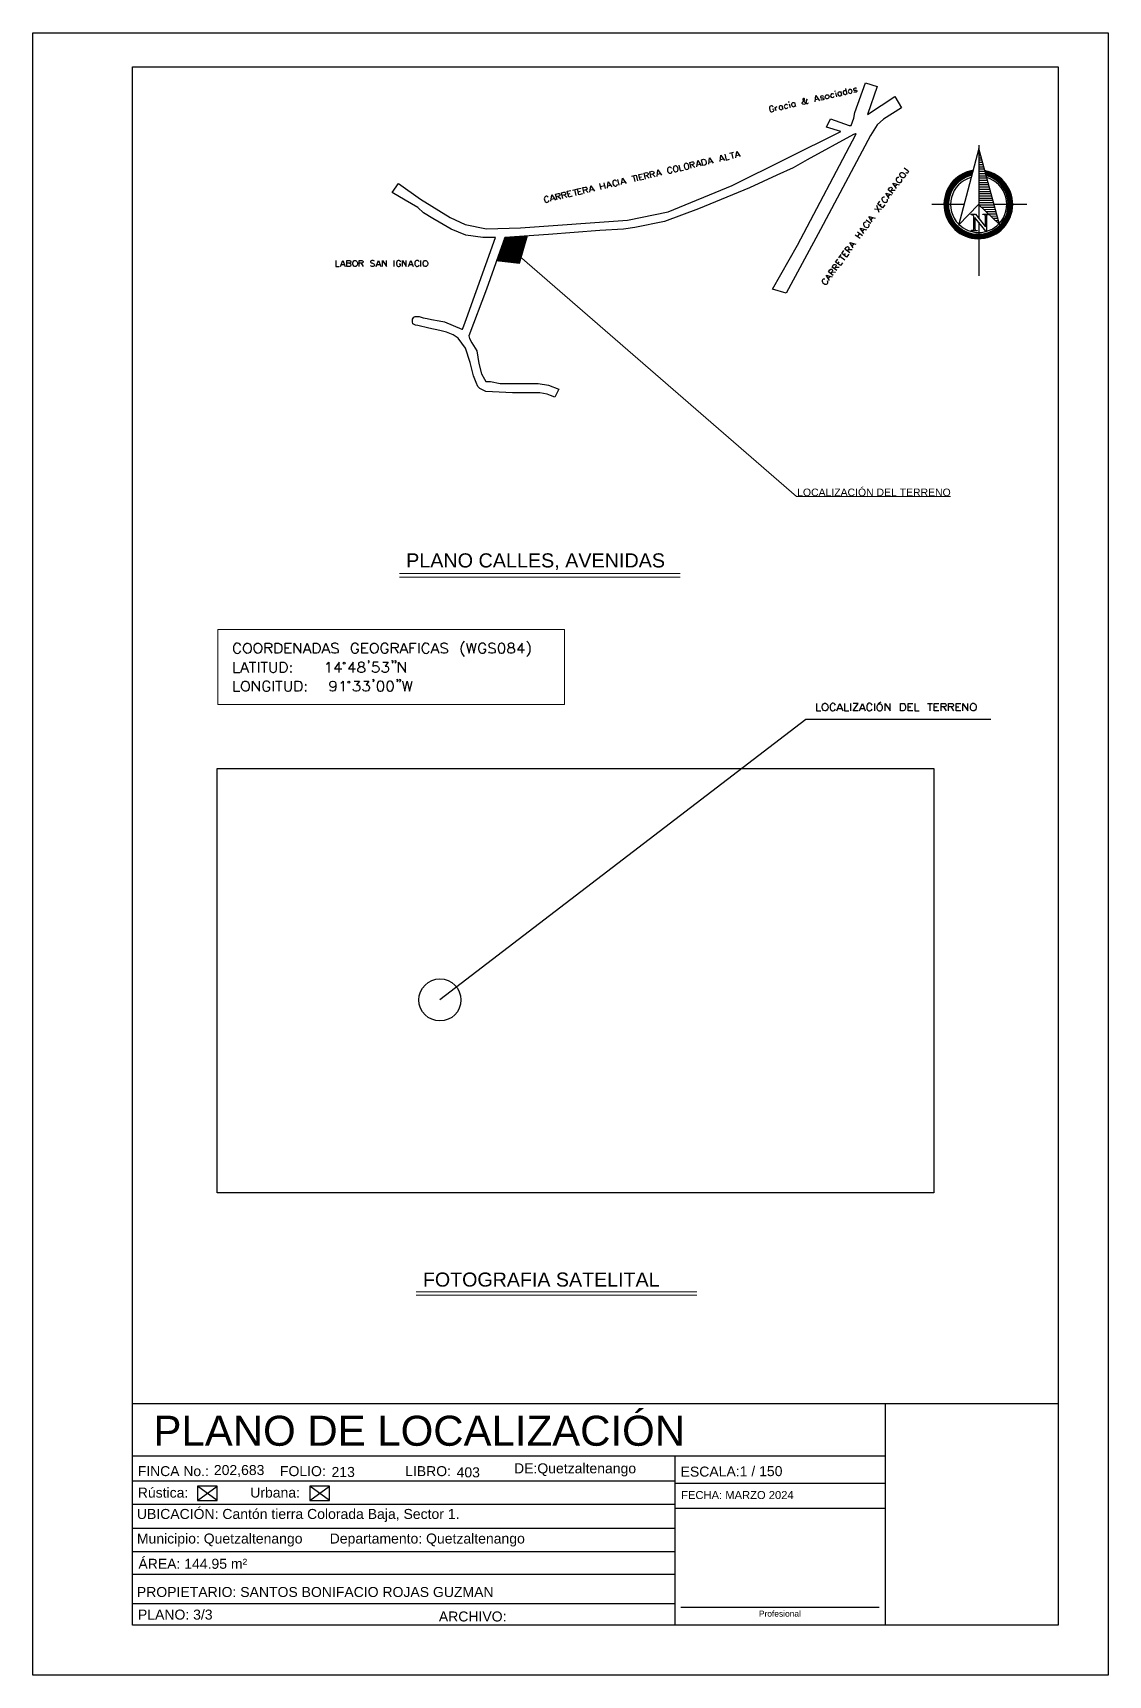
# Model space of a CAD drawing. Header units: millimetres. Extents: x 2400 to 2544, y 1836 to 2056.
import ezdxf

# ---------------------------------------------------------------- set-up
doc = ezdxf.new("R2010")
doc.units = ezdxf.units.MM
for name, color, linetype in [('PDF_0', 7, 'Continuous'), ('PDF_10 Formato', 7, 'Continuous'), ('PDF_12 Titulo', 7, 'Continuous'), ('PDF_FORMATO', 7, 'Continuous'), ('PDF_puntostxt', 7, 'Continuous'), ('PDF_Text', 7, 'Continuous')]:
    doc.layers.add(name, color=color, linetype=linetype)
doc.styles.add('PDF Arial-BoldMT', font='arial.ttf')
doc.styles.add('PDF ArialMT', font='arial.ttf')
doc.styles.add('PDF ErasITC-Demi', font='arial.ttf')

msp = doc.modelspace()

# ---------------------------------------------------------------- texts
at = {"layer": 'PDF_Text', "attachment_point": 4}
for s, insert, char_height, style in [('LOCALIZACIÓN DEL TERRENO', (2501.91, 1994.91), 1, 'PDF ArialMT'), ('PLANO CALLES, AVENIDAS', (2449.53, 1985.62), 1.893, 'PDF ErasITC-Demi'), ('FOTOGRAFIA SATELITAL', (2451.78, 1889.45), 1.882, 'PDF ErasITC-Demi'), ('PLANO DE LOCALIZACIÓN', (2415.69, 1869.18), 4.0234, 'PDF ArialMT'), ('FINCA No.:', (2413.59, 1863.79), 1.333, 'PDF Arial-BoldMT'), ('202,683', (2423.78, 1863.82), 1.341, 'PDF Arial-BoldMT'), ('FOLIO:', (2432.63, 1863.79), 1.341, 'PDF Arial-BoldMT'), ('213', (2439.54, 1863.68), 1.341, 'PDF Arial-BoldMT'), ('LIBRO:', (2449.4, 1863.79), 1.341, 'PDF Arial-BoldMT'), ('403', (2456.29, 1863.63), 1.341, 'PDF Arial-BoldMT'), ('DE:Quetzaltenango', (2463.99, 1863.97), 1.3411, 'PDF Arial-BoldMT'), ('Rústica:', (2413.59, 1860.91), 1.341, 'PDF Arial-BoldMT'), ('Urbana:', (2428.65, 1860.92), 1.341, 'PDF Arial-BoldMT'), ('UBICACIÓN: Cantón tierra Colorada Baja, Sector 1.', (2413.47, 1857.86), 1.3411, 'PDF Arial-BoldMT'), ('FECHA: MARZO 2024', (2486.37, 1860.59), 1.0729, 'PDF Arial-BoldMT'), ('Municipio: Quetzaltenango       Departamento: Quetzaltenango', (2413.47, 1854.57), 1.3411, 'PDF Arial-BoldMT'), ('ÁREA: 144.95 m²', (2413.67, 1851.38), 1.3411, 'PDF Arial-BoldMT'), ('PROPIETARIO: SANTOS BONIFACIO ROJAS GUZMAN', (2413.47, 1847.6), 1.3411, 'PDF Arial-BoldMT'), ('PLANO: 3/3', (2413.61, 1844.57), 1.341, 'PDF ArialMT'), ('ARCHIVO:', (2453.92, 1844.32), 1.341, 'PDF ArialMT'), ('Profesional', (2496.79, 1844.7), 0.8047, 'PDF ArialMT')]:
    msp.add_mtext(s, dxfattribs=dict(at, insert=insert, char_height=char_height, style=style))
at = {"layer": 'PDF_Text', "insert": (2486.3, 1863.71), "char_height": 1.3411, "attachment_point": 4, "rotation": 0.3728, "style": 'PDF Arial-BoldMT'}
msp.add_mtext('ESCALA:1 / 150', dxfattribs=at)

# ---------------------------------------------------------------- linework, layer by layer
at = {"layer": 'PDF_0', "lineweight": 25}
for points in [[(2460.82, 2009.74), (2462.13, 2009.49), (2463.73, 2009.49), (2465.05, 2009.49), (2467.22, 2009.49), (2468.6, 2009.26), (2470.01, 2008.75), (2469.45, 2007.67), (2468.86, 2007.89), (2468.41, 2008.05), (2467.46, 2008.25), (2466.28, 2008.25), (2463.78, 2008.25), (2460.23, 2008.42), (2459.42, 2008.84), (2459.14, 2009.11), (2458.9, 2009.64), (2458.58, 2010.52), (2458.13, 2012.29), (2457.49, 2014.21), (2456.51, 2015.57), (2455.83, 2016.01), (2454.96, 2016.35), (2454.05, 2016.59), (2452.58, 2016.92), (2451.1, 2017.26), (2450.79, 2017.33), (2450.44, 2017.5), (2450.38, 2017.75), (2450.38, 2018.1), (2450.56, 2018.36), (2450.73, 2018.46), (2451.3, 2018.46), (2451.82, 2018.28), (2452.33, 2018.21), (2452.93, 2018.06), (2453.97, 2017.89), (2454.67, 2017.77), (2457.01, 2016.79), (2457.1, 2016.79), (2457.25, 2017.21), (2457.62, 2018.21), (2461.49, 2029.06), (2459.83, 2029.06), (2457.51, 2029.36), (2455.55, 2030.16), (2453.94, 2031.11), (2453.1, 2031.61), (2451.88, 2032.34), (2451.11, 2033.09), (2449.42, 2034.07), (2447.66, 2035.08), (2448.52, 2036.3), (2451.44, 2034.17), (2455.43, 2031.73), (2457.42, 2030.78), (2460.29, 2030.21), (2464.84, 2030.36), (2479.17, 2031.38), (2484.65, 2032.49), (2493.21, 2036.02), (2507.75, 2043.25), (2505.83, 2043.82), (2506.38, 2044.93), (2508.88, 2044.06), (2509.13, 2044.06), (2509.49, 2045.04), (2509.65, 2045.79), (2511.05, 2049.79), (2512.64, 2049.3), (2511.35, 2045.51), (2515.01, 2047.94), (2515.89, 2046.44), (2513.46, 2044.89), (2512.64, 2044.13), (2511.73, 2042.71), (2505.02, 2030.11), (2500.44, 2021.58), (2498.62, 2022.12), (2501.94, 2028.04), (2509.79, 2042.86), (2509.83, 2042.95), (2509.71, 2042.95), (2509.46, 2042.85), (2503.25, 2039.45), (2501.38, 2038.38), (2499.19, 2037.39), (2495.52, 2035.72), (2488.68, 2032.9), (2484.15, 2031.18), (2480.18, 2030.38), (2478.63, 2030.18), (2475.46, 2030.01), (2468.59, 2029.46), (2462.75, 2029.04), (2460.28, 2022.14), (2457.92, 2015.9), (2458, 2015.51), (2458.33, 2014.93), (2459, 2013.88), (2459.26, 2012.16), (2459.62, 2010.8), (2460.02, 2010.08), (2460.2, 2009.74)], [(2424.24, 1901.08), (2424.24, 1957.94), (2520.24, 1957.94), (2520.24, 1901.08)], [(2421.59, 1859.85), (2424.21, 1859.85), (2424.21, 1861.78), (2421.59, 1861.78)], [(2436.64, 1859.85), (2439.25, 1859.85), (2439.25, 1861.78), (2436.64, 1861.78)]]:
    msp.add_lwpolyline(points, close=True, dxfattribs=at)
for points in [[(2529.02, 2030.78), (2526.24, 2040.96), (2523.54, 2030.64)], [(2526.24, 2041.41), (2526.24, 2031.6)], [(2526.26, 2040.89), (2526.24, 2040.89)], [(2526.34, 2040.59), (2526.24, 2040.59)], [(2526.42, 2040.29), (2526.24, 2040.29)], [(2526.51, 2039.99), (2526.24, 2039.99)], [(2526.59, 2039.69), (2526.24, 2039.69)], [(2526.67, 2039.39), (2526.24, 2039.39)], [(2524.81, 2037.24), (2523.55, 2037.24)], [(2525.05, 2037.33), (2523.67, 2037.33)], [(2525.25, 2037.41), (2523.8, 2037.41)], [(2525.28, 2037.48), (2523.93, 2037.48)], [(2525.3, 2037.56), (2524.08, 2037.56)], [(2525.32, 2037.64), (2524.25, 2037.64)], [(2525.34, 2037.72), (2524.43, 2037.72)], [(2525.36, 2037.8), (2524.64, 2037.8)], [(2525.38, 2037.88), (2524.88, 2037.88)], [(2525.4, 2037.96), (2525.19, 2037.96)], [(2526.75, 2039.09), (2526.24, 2039.09)], [(2526.84, 2038.79), (2526.24, 2038.79)], [(2526.92, 2038.49), (2526.24, 2038.49)], [(2527, 2038.19), (2526.24, 2038.19)], [(2527.08, 2037.89), (2526.24, 2037.89)], [(2527.16, 2037.59), (2526.24, 2037.59)], [(2527.25, 2037.29), (2526.24, 2037.29)], [(2527.17, 2037.96), (2527.06, 2037.96)], [(2527.48, 2037.88), (2527.09, 2037.88)], [(2527.72, 2037.8), (2527.11, 2037.8)], [(2527.93, 2037.72), (2527.13, 2037.72)], [(2528.11, 2037.64), (2527.15, 2037.64)], [(2528.28, 2037.56), (2527.17, 2037.56)], [(2528.43, 2037.48), (2527.19, 2037.48)], [(2528.56, 2037.41), (2527.21, 2037.41)], [(2528.69, 2037.33), (2527.31, 2037.33)], [(2528.81, 2037.24), (2527.56, 2037.24)], [(2522.48, 2035.01), (2521.85, 2035.01)], [(2522.51, 2035.09), (2521.88, 2035.09)], [(2522.54, 2035.17), (2521.91, 2035.17)], [(2522.58, 2035.25), (2521.94, 2035.25)], [(2522.62, 2035.33), (2521.98, 2035.33)], [(2522.67, 2035.41), (2522.01, 2035.41)], [(2522.71, 2035.49), (2522.05, 2035.49)], [(2522.76, 2035.57), (2522.09, 2035.57)], [(2522.81, 2035.65), (2522.13, 2035.65)], [(2522.86, 2035.73), (2522.17, 2035.73)], [(2522.92, 2035.81), (2522.22, 2035.81)], [(2522.98, 2035.89), (2522.27, 2035.89)], [(2523.04, 2035.97), (2522.32, 2035.97)], [(2523.1, 2036.05), (2522.37, 2036.05)], [(2523.17, 2036.13), (2522.43, 2036.13)], [(2523.24, 2036.21), (2522.49, 2036.21)], [(2523.32, 2036.29), (2522.55, 2036.29)], [(2523.4, 2036.37), (2522.61, 2036.37)], [(2523.48, 2036.45), (2522.67, 2036.45)], [(2523.58, 2036.53), (2522.75, 2036.53)], [(2523.67, 2036.61), (2522.82, 2036.61)], [(2523.78, 2036.69), (2522.9, 2036.69)], [(2523.89, 2036.77), (2522.98, 2036.77)], [(2524.01, 2036.85), (2523.06, 2036.85)], [(2524.13, 2036.93), (2523.15, 2036.93)], [(2524.28, 2037.01), (2523.24, 2037.01)], [(2524.43, 2037.08), (2523.34, 2037.08)], [(2524.61, 2037.16), (2523.44, 2037.16)], [(2527.33, 2036.99), (2526.24, 2036.99)], [(2527.41, 2036.69), (2526.24, 2036.69)], [(2527.49, 2036.39), (2526.24, 2036.39)], [(2527.57, 2036.09), (2526.24, 2036.09)], [(2527.65, 2035.79), (2526.24, 2035.79)], [(2527.74, 2035.49), (2526.24, 2035.49)], [(2527.82, 2035.19), (2526.24, 2035.19)], [(2528.92, 2037.16), (2527.76, 2037.16)], [(2529.03, 2037.08), (2527.93, 2037.08)], [(2529.12, 2037.01), (2528.09, 2037.01)], [(2529.22, 2036.93), (2528.23, 2036.93)], [(2529.31, 2036.85), (2528.36, 2036.85)], [(2529.39, 2036.77), (2528.47, 2036.77)], [(2529.47, 2036.69), (2528.58, 2036.69)], [(2529.54, 2036.61), (2528.69, 2036.61)], [(2529.62, 2036.53), (2528.79, 2036.53)], [(2529.69, 2036.45), (2528.88, 2036.45)], [(2529.75, 2036.37), (2528.96, 2036.37)], [(2529.81, 2036.29), (2529.04, 2036.29)], [(2529.88, 2036.21), (2529.12, 2036.21)], [(2529.93, 2036.13), (2529.19, 2036.13)], [(2529.99, 2036.05), (2529.26, 2036.05)], [(2530.04, 2035.97), (2529.33, 2035.97)], [(2530.09, 2035.89), (2529.39, 2035.89)], [(2530.14, 2035.81), (2529.44, 2035.81)], [(2530.19, 2035.73), (2529.5, 2035.73)], [(2530.23, 2035.65), (2529.56, 2035.65)], [(2530.27, 2035.57), (2529.6, 2035.57)], [(2530.31, 2035.49), (2529.65, 2035.49)], [(2530.35, 2035.41), (2529.69, 2035.41)], [(2530.39, 2035.33), (2529.74, 2035.33)], [(2530.42, 2035.25), (2529.78, 2035.25)], [(2530.45, 2035.17), (2529.82, 2035.17)], [(2530.48, 2035.09), (2529.86, 2035.09)], [(2530.51, 2035.01), (2529.89, 2035.01)], [(2524.23, 2033.46), (2519.93, 2033.46)], [(2522.17, 2033.74), (2521.59, 2033.74)], [(2522.17, 2033.66), (2521.59, 2033.66)], [(2522.17, 2033.58), (2521.59, 2033.58)], [(2522.17, 2033.5), (2521.59, 2033.5)], [(2522.17, 2033.42), (2521.59, 2033.42)], [(2522.17, 2033.34), (2521.59, 2033.34)], [(2522.17, 2033.26), (2521.59, 2033.26)], [(2522.18, 2033.18), (2521.59, 2033.18)], [(2522.19, 2033.9), (2521.6, 2033.9)], [(2522.18, 2033.82), (2521.6, 2033.82)], [(2522.18, 2033.1), (2521.6, 2033.1)], [(2522.2, 2033.98), (2521.61, 2033.98)], [(2522.19, 2033.02), (2521.61, 2033.02)], [(2522.21, 2034.06), (2521.62, 2034.06)], [(2522.2, 2032.94), (2521.62, 2032.94)], [(2522.21, 2032.86), (2521.62, 2032.86)], [(2522.22, 2034.14), (2521.63, 2034.14)], [(2522.23, 2032.78), (2521.64, 2032.78)], [(2522.23, 2034.22), (2521.65, 2034.22)], [(2522.25, 2034.3), (2521.66, 2034.3)], [(2522.27, 2034.38), (2521.67, 2034.38)], [(2522.29, 2034.46), (2521.69, 2034.46)], [(2522.31, 2034.54), (2521.71, 2034.54)], [(2522.33, 2034.61), (2521.73, 2034.61)], [(2522.36, 2034.69), (2521.75, 2034.69)], [(2522.38, 2034.77), (2521.77, 2034.77)], [(2522.41, 2034.86), (2521.8, 2034.86)], [(2522.44, 2034.94), (2521.82, 2034.94)], [(2523.52, 2030.7), (2526.21, 2033.47), (2529.02, 2030.78)], [(2527.9, 2034.88), (2526.24, 2034.89)], [(2527.98, 2034.58), (2526.24, 2034.59)], [(2528.06, 2034.28), (2526.24, 2034.29)], [(2528.15, 2033.99), (2526.24, 2033.99)], [(2528.23, 2033.69), (2526.24, 2033.69)], [(2528.31, 2033.39), (2526.3, 2033.39)], [(2528.39, 2033.08), (2526.61, 2033.09)], [(2528.47, 2032.78), (2526.92, 2032.79)], [(2532.66, 2033.46), (2528.29, 2033.46)], [(2530.54, 2034.94), (2529.92, 2034.94)], [(2530.57, 2034.86), (2529.95, 2034.86)], [(2530.59, 2034.77), (2529.98, 2034.77)], [(2530.61, 2034.69), (2530, 2034.69)], [(2530.64, 2034.61), (2530.03, 2034.61)], [(2530.65, 2034.54), (2530.05, 2034.54)], [(2530.67, 2034.46), (2530.07, 2034.46)], [(2530.69, 2034.38), (2530.09, 2034.38)], [(2530.7, 2034.3), (2530.11, 2034.3)], [(2530.72, 2034.22), (2530.13, 2034.22)], [(2530.73, 2034.14), (2530.14, 2034.14)], [(2530.72, 2032.78), (2530.14, 2032.78)], [(2530.74, 2034.06), (2530.15, 2034.06)], [(2530.74, 2032.86), (2530.15, 2032.86)], [(2530.75, 2032.94), (2530.16, 2032.94)], [(2530.75, 2033.98), (2530.17, 2033.98)], [(2530.76, 2033.9), (2530.17, 2033.9)], [(2530.76, 2033.02), (2530.17, 2033.02)], [(2530.77, 2033.82), (2530.18, 2033.82)], [(2530.76, 2033.1), (2530.18, 2033.1)], [(2530.77, 2033.74), (2530.19, 2033.74)], [(2530.78, 2033.66), (2530.19, 2033.66)], [(2530.78, 2033.58), (2530.19, 2033.58)], [(2530.78, 2033.5), (2530.19, 2033.5)], [(2530.78, 2033.42), (2530.19, 2033.42)], [(2530.78, 2033.34), (2530.19, 2033.34)], [(2530.78, 2033.26), (2530.19, 2033.26)], [(2530.77, 2033.18), (2530.19, 2033.18)], [(2522.24, 2032.7), (2521.65, 2032.7)], [(2522.26, 2032.62), (2521.66, 2032.62)], [(2522.28, 2032.54), (2521.68, 2032.54)], [(2522.29, 2032.47), (2521.7, 2032.47)], [(2522.32, 2032.39), (2521.71, 2032.39)], [(2522.34, 2032.3), (2521.73, 2032.3)], [(2522.37, 2032.22), (2521.76, 2032.22)], [(2522.39, 2032.14), (2521.78, 2032.14)], [(2522.42, 2032.07), (2521.81, 2032.07)], [(2522.45, 2031.99), (2521.83, 2031.99)], [(2522.48, 2031.91), (2521.86, 2031.91)], [(2522.52, 2031.83), (2521.89, 2031.83)], [(2522.56, 2031.75), (2521.92, 2031.75)], [(2522.59, 2031.67), (2521.95, 2031.67)], [(2522.64, 2031.59), (2521.99, 2031.59)], [(2522.68, 2031.51), (2522.03, 2031.51)], [(2522.73, 2031.43), (2522.06, 2031.43)], [(2522.78, 2031.35), (2522.1, 2031.35)], [(2522.83, 2031.27), (2522.15, 2031.27)], [(2522.88, 2031.19), (2522.19, 2031.19)], [(2522.94, 2031.11), (2522.24, 2031.11)], [(2523, 2031.03), (2522.28, 2031.03)], [(2523.06, 2030.95), (2522.34, 2030.95)], [(2523.12, 2030.87), (2522.39, 2030.87)], [(2523.2, 2030.79), (2522.45, 2030.79)], [(2523.27, 2030.71), (2522.51, 2030.71)], [(2523.34, 2030.63), (2522.57, 2030.63)], [(2525.21, 2032.16), (2525.79, 2032.16), (2527.14, 2030.46), (2527.15, 2031.97), (2526.97, 2032.12), (2526.79, 2032.12), (2526.79, 2032.17), (2527.56, 2032.17), (2527.56, 2032.11), (2527.4, 2032.09), (2527.27, 2032.04), (2527.27, 2031.95), (2527.27, 2029.92), (2527.2, 2029.92), (2525.72, 2031.72), (2525.72, 2030.2), (2525.79, 2030.03), (2525.89, 2030.01), (2526.03, 2030.01), (2526.03, 2029.95), (2525.27, 2029.95), (2525.27, 2030.02), (2525.45, 2030.02), (2525.53, 2030.08), (2525.58, 2030.14), (2525.58, 2030.23), (2525.59, 2031.89), (2525.4, 2032.08), (2525.28, 2032.08), (2525.21, 2032.08), (2525.21, 2032.16)], [(2526.22, 2032.51), (2526.2, 2032.51)], [(2526.24, 2031.09), (2526.24, 2023.92)], [(2528.56, 2032.48), (2527.24, 2032.49)], [(2528.64, 2032.18), (2527.55, 2032.19)], [(2528.72, 2031.88), (2527.86, 2031.89)], [(2528.8, 2031.58), (2528.18, 2031.58)], [(2528.89, 2031.28), (2528.49, 2031.28)], [(2528.97, 2030.98), (2528.81, 2030.98)], [(2529.8, 2030.63), (2529.02, 2030.63)], [(2529.86, 2030.71), (2529.09, 2030.71)], [(2529.92, 2030.79), (2529.17, 2030.79)], [(2529.97, 2030.87), (2529.24, 2030.87)], [(2530.03, 2030.95), (2529.31, 2030.95)], [(2530.08, 2031.03), (2529.37, 2031.03)], [(2530.12, 2031.11), (2529.43, 2031.11)], [(2530.17, 2031.19), (2529.48, 2031.19)], [(2530.22, 2031.27), (2529.54, 2031.27)], [(2530.26, 2031.35), (2529.59, 2031.35)], [(2530.3, 2031.43), (2529.64, 2031.43)], [(2530.34, 2031.51), (2529.68, 2031.51)], [(2530.37, 2031.59), (2529.72, 2031.59)], [(2530.41, 2031.67), (2529.77, 2031.67)], [(2530.44, 2031.75), (2529.81, 2031.75)], [(2530.47, 2031.83), (2529.84, 2031.83)], [(2530.5, 2031.91), (2529.88, 2031.91)], [(2530.53, 2031.99), (2529.91, 2031.99)], [(2530.56, 2032.07), (2529.94, 2032.07)], [(2530.58, 2032.14), (2529.97, 2032.14)], [(2530.61, 2032.22), (2530, 2032.22)], [(2530.63, 2032.3), (2530.02, 2032.3)], [(2530.65, 2032.39), (2530.05, 2032.39)], [(2530.67, 2032.47), (2530.07, 2032.47)], [(2530.68, 2032.54), (2530.09, 2032.54)], [(2530.7, 2032.62), (2530.11, 2032.62)], [(2530.71, 2032.7), (2530.12, 2032.7)], [(2465.73, 2029.26), (2464.66, 2025.59), (2461.64, 2025.93)], [(2461.65, 2025.95), (2464.9, 2029.2)], [(2461.67, 2025.92), (2464.94, 2029.2)], [(2461.7, 2026.09), (2464.8, 2029.19)], [(2461.72, 2026.16), (2464.75, 2029.19)], [(2461.75, 2025.92), (2465.04, 2029.21)], [(2461.77, 2026.3), (2464.65, 2029.18)], [(2461.79, 2025.91), (2465.09, 2029.21)], [(2461.8, 2026.37), (2464.6, 2029.18)], [(2461.85, 2026.51), (2464.51, 2029.17)], [(2461.87, 2025.9), (2465.18, 2029.22)], [(2461.87, 2026.58), (2464.46, 2029.17)], [(2461.91, 2025.9), (2465.23, 2029.22)], [(2461.92, 2026.72), (2464.36, 2029.16)], [(2461.95, 2026.79), (2464.31, 2029.16)], [(2461.99, 2025.89), (2465.33, 2029.23)], [(2462, 2026.93), (2464.22, 2029.15)], [(2462.02, 2027), (2464.17, 2029.14)], [(2462.03, 2025.89), (2465.38, 2029.23)], [(2462.07, 2027.14), (2464.07, 2029.14)], [(2462.1, 2027.21), (2464.02, 2029.14)], [(2462.11, 2025.88), (2465.48, 2029.24)], [(2462.15, 2025.87), (2465.52, 2029.24)], [(2462.15, 2027.35), (2463.92, 2029.13)], [(2462.17, 2027.42), (2463.88, 2029.12)], [(2462.22, 2027.56), (2463.78, 2029.12)], [(2462.23, 2025.87), (2465.62, 2029.25)], [(2462.25, 2027.63), (2463.73, 2029.11)], [(2462.27, 2025.86), (2465.67, 2029.25)], [(2462.3, 2027.77), (2463.64, 2029.11)], [(2462.32, 2027.84), (2463.59, 2029.11)], [(2462.35, 2025.85), (2465.72, 2029.22)], [(2462.37, 2027.98), (2463.49, 2029.1)], [(2462.4, 2025.84), (2465.7, 2029.15)], [(2462.4, 2028.05), (2463.44, 2029.09)], [(2462.45, 2028.19), (2463.34, 2029.08)], [(2462.47, 2028.26), (2463.3, 2029.08)], [(2462.48, 2025.84), (2465.66, 2029.03)], [(2462.52, 2028.4), (2463.2, 2029.08)], [(2462.52, 2025.83), (2465.65, 2028.96)], [(2462.55, 2028.47), (2463.15, 2029.07)], [(2462.6, 2028.61), (2463.06, 2029.06)], [(2462.6, 2025.82), (2465.61, 2028.83)], [(2462.62, 2028.68), (2463.01, 2029.06)], [(2462.64, 2025.82), (2465.59, 2028.77)], [(2462.67, 2028.82), (2462.91, 2029.06)], [(2462.7, 2028.89), (2462.86, 2029.05)], [(2462.72, 2025.81), (2465.55, 2028.64)], [(2462.75, 2029.03), (2462.76, 2029.05)], [(2462.76, 2025.81), (2465.53, 2028.58)], [(2462.84, 2025.8), (2465.5, 2028.45)], [(2462.88, 2025.79), (2465.48, 2028.39)], [(2523.43, 2030.55), (2522.63, 2030.55)], [(2523.51, 2030.47), (2522.7, 2030.47)], [(2523.61, 2030.39), (2522.77, 2030.39)], [(2523.7, 2030.31), (2522.84, 2030.31)], [(2523.81, 2030.23), (2522.92, 2030.23)], [(2523.92, 2030.15), (2523, 2030.15)], [(2524.05, 2030.07), (2523.09, 2030.07)], [(2524.18, 2029.99), (2523.17, 2029.99)], [(2524.32, 2029.92), (2523.27, 2029.92)], [(2524.48, 2029.83), (2523.37, 2029.83)], [(2524.67, 2029.75), (2523.48, 2029.75)], [(2524.88, 2029.67), (2523.59, 2029.67)], [(2525.14, 2029.59), (2523.71, 2029.59)], [(2525.5, 2029.52), (2523.84, 2029.52)], [(2528.38, 2029.44), (2526.21, 2029.44), (2523.98, 2029.44)], [(2528.23, 2029.36), (2526.21, 2029.36), (2524.14, 2029.36)], [(2528.06, 2029.28), (2526.21, 2029.28), (2524.31, 2029.28)], [(2527.87, 2029.2), (2526.21, 2029.2), (2524.49, 2029.2)], [(2527.65, 2029.12), (2526.21, 2029.12), (2524.71, 2029.12)], [(2527.39, 2029.04), (2526.21, 2029.04), (2524.97, 2029.04)], [(2527.05, 2028.96), (2526.21, 2028.96), (2525.31, 2028.96)], [(2526.33, 2028.88), (2526.21, 2028.88), (2526.03, 2028.88)], [(2528.52, 2029.52), (2526.86, 2029.52)], [(2528.65, 2029.59), (2527.22, 2029.59)], [(2528.77, 2029.67), (2527.48, 2029.67)], [(2528.89, 2029.75), (2527.7, 2029.75)], [(2528.99, 2029.83), (2527.88, 2029.83)], [(2529.09, 2029.92), (2528.04, 2029.92)], [(2529.19, 2029.99), (2528.18, 2029.99)], [(2529.28, 2030.07), (2528.32, 2030.07)], [(2529.36, 2030.15), (2528.44, 2030.15)], [(2529.44, 2030.23), (2528.55, 2030.23)], [(2529.52, 2030.31), (2528.66, 2030.31)], [(2529.59, 2030.39), (2528.75, 2030.39)], [(2529.67, 2030.47), (2528.85, 2030.47)], [(2529.73, 2030.55), (2528.94, 2030.55)], [(2462.96, 2025.78), (2465.44, 2028.26)], [(2463, 2025.78), (2465.42, 2028.2)], [(2463.08, 2025.77), (2465.39, 2028.07)], [(2463.12, 2025.76), (2465.37, 2028.01)], [(2463.2, 2025.75), (2465.33, 2027.88)], [(2463.24, 2025.75), (2465.31, 2027.82)], [(2463.33, 2025.74), (2465.27, 2027.69)], [(2463.37, 2025.74), (2465.26, 2027.63)], [(2463.45, 2025.73), (2465.22, 2027.5)], [(2463.49, 2025.73), (2465.2, 2027.44)], [(2463.57, 2025.72), (2465.16, 2027.31)], [(2463.61, 2025.71), (2465.15, 2027.25)], [(2463.69, 2025.7), (2465.11, 2027.12)], [(2463.73, 2025.7), (2465.09, 2027.06)], [(2463.81, 2025.69), (2465.05, 2026.93)], [(2463.85, 2025.68), (2465.03, 2026.86)], [(2463.93, 2025.67), (2465, 2026.74)], [(2463.97, 2025.67), (2464.98, 2026.67)], [(2464.05, 2025.66), (2464.94, 2026.55)], [(2464.09, 2025.66), (2464.92, 2026.48)], [(2464.17, 2025.65), (2464.88, 2026.36)], [(2464.21, 2025.64), (2464.87, 2026.29)], [(2464.3, 2025.64), (2464.83, 2026.17)], [(2464.34, 2025.63), (2464.81, 2026.1)], [(2464.42, 2025.62), (2464.77, 2025.98)], [(2464.46, 2025.62), (2464.76, 2025.92)], [(2464.54, 2025.61), (2464.72, 2025.79)], [(2464.58, 2025.6), (2464.7, 2025.73)], [(2464.66, 2025.59), (2464.66, 2025.6)], [(2527.87, 1964.49), (2503.08, 1964.49), (2454.06, 1926.92)], [(2424.21, 1859.85), (2421.59, 1861.78)], [(2421.59, 1859.85), (2424.21, 1861.78)], [(2439.25, 1859.85), (2436.64, 1861.78)], [(2436.64, 1859.85), (2439.25, 1861.78)]]:
    msp.add_lwpolyline(points, dxfattribs=at)
msp.add_lwpolyline([(2523.6, 2030.79, 0.194734), (2526.21, 2029.72, 0.20498), (2528.93, 2030.87)], format="xyb", dxfattribs=at)
at = {"layer": 'PDF_0', "lineweight": 5}
for points in [[(2463.97, 2027.11), (2463.97, 2027.17), (2464.04, 2027.18)], [(2463.97, 2027.17), (2464.04, 2027.11), (2501.84, 1994.34), (2522.45, 1994.34)]]:
    msp.add_lwpolyline(points, dxfattribs=at)
at = {"layer": 'PDF_0', "lineweight": 0}
msp.add_lwpolyline([(2424.32, 1966.51), (2470.76, 1966.51), (2470.76, 1976.56), (2424.32, 1976.56)], close=True, dxfattribs=at)
at = {"layer": 'PDF_0', "lineweight": 25}
msp.add_circle((2454.06, 1926.92), 2.82, dxfattribs=at)
for centre, radius, start, end in [((2526.18, 2033.48), 4.6, 99.6184, 79.0467), ((2526.18, 2033.48), 4.01, 103.414, 74.8774), ((2526.23, 2033.48), 3.76, 106.3806, 224.511), ((2526.23, 2033.48), 3.76, 317.1201, 73.3998)]:
    msp.add_arc(centre, radius, start, end, dxfattribs=at)
at = {"layer": 'PDF_10 Formato', "lineweight": 25}
for points in [[(2399.53, 1836.47), (2399.53, 2056.47), (2543.57, 2056.47), (2543.57, 1836.47)], [(2412.9, 2051.9), (2536.88, 2051.9), (2536.88, 1843.16), (2412.9, 1843.16)], [(2431.98, 1973.36), (2431.98, 1974.71), (2432.43, 1974.71), (2432.63, 1974.64), (2432.76, 1974.52), (2432.82, 1974.39), (2432.88, 1974.19), (2432.88, 1973.88), (2432.82, 1973.68), (2432.76, 1973.55), (2432.63, 1973.43), (2432.43, 1973.36)], [(2437.12, 1973.36), (2437.12, 1974.71), (2437.56, 1974.71), (2437.76, 1974.64), (2437.89, 1974.52), (2437.95, 1974.39), (2438.01, 1974.19), (2438.01, 1973.88), (2437.95, 1973.68), (2437.89, 1973.55), (2437.76, 1973.43), (2437.56, 1973.36)], [(2462.25, 1974.71), (2462.06, 1974.64), (2461.93, 1974.45), (2461.87, 1974.13), (2461.87, 1973.94), (2461.93, 1973.62), (2462.06, 1973.43), (2462.25, 1973.36), (2462.38, 1973.36), (2462.57, 1973.43), (2462.7, 1973.62), (2462.76, 1973.94), (2462.76, 1974.13), (2462.7, 1974.45), (2462.57, 1974.64), (2462.38, 1974.71)], [(2463.47, 1974.71), (2463.28, 1974.64), (2463.21, 1974.52), (2463.21, 1974.39), (2463.28, 1974.26), (2463.41, 1974.19), (2463.66, 1974.13), (2463.86, 1974.07), (2463.98, 1973.94), (2464.05, 1973.81), (2464.05, 1973.62), (2463.98, 1973.49), (2463.92, 1973.43), (2463.73, 1973.36), (2463.47, 1973.36), (2463.28, 1973.43), (2463.21, 1973.49), (2463.15, 1973.62), (2463.15, 1973.81), (2463.21, 1973.94), (2463.34, 1974.07), (2463.54, 1974.13), (2463.79, 1974.19), (2463.92, 1974.26), (2463.98, 1974.39), (2463.98, 1974.52), (2463.92, 1974.64), (2463.73, 1974.71)], [(2432.69, 1970.8), (2432.69, 1972.15), (2433.14, 1972.15), (2433.33, 1972.08), (2433.46, 1971.95), (2433.53, 1971.83), (2433.59, 1971.64), (2433.59, 1971.31), (2433.53, 1971.12), (2433.46, 1970.99), (2433.33, 1970.86), (2433.14, 1970.8)], [(2434.1, 1971.7), (2434.04, 1971.64), (2434.1, 1971.57), (2434.17, 1971.64)], [(2443.4, 1972.15), (2443.21, 1972.08), (2443.14, 1971.95), (2443.14, 1971.83), (2443.21, 1971.7), (2443.33, 1971.64), (2443.59, 1971.57), (2443.78, 1971.51), (2443.92, 1971.38), (2443.98, 1971.25), (2443.98, 1971.06), (2443.92, 1970.93), (2443.85, 1970.86), (2443.66, 1970.8), (2443.4, 1970.8), (2443.21, 1970.86), (2443.14, 1970.93), (2443.08, 1971.06), (2443.08, 1971.25), (2443.14, 1971.38), (2443.27, 1971.51), (2443.47, 1971.57), (2443.72, 1971.64), (2443.85, 1971.7), (2443.92, 1971.83), (2443.92, 1971.95), (2443.85, 1972.08), (2443.66, 1972.15)], [(2434.1, 1970.93), (2434.04, 1970.86), (2434.1, 1970.8), (2434.17, 1970.86)], [(2434.68, 1968.28), (2434.68, 1969.62), (2435.13, 1969.62), (2435.32, 1969.56), (2435.45, 1969.43), (2435.51, 1969.31), (2435.58, 1969.11), (2435.58, 1968.79), (2435.51, 1968.6), (2435.45, 1968.47), (2435.32, 1968.34), (2435.13, 1968.28)], [(2436.09, 1969.17), (2436.03, 1969.11), (2436.09, 1969.05), (2436.15, 1969.11)], [(2446.03, 1969.62), (2445.84, 1969.56), (2445.71, 1969.37), (2445.64, 1969.05), (2445.64, 1968.86), (2445.71, 1968.53), (2445.84, 1968.34), (2446.03, 1968.28), (2446.16, 1968.28), (2446.35, 1968.34), (2446.48, 1968.53), (2446.54, 1968.86), (2446.54, 1969.05), (2446.48, 1969.37), (2446.35, 1969.56), (2446.16, 1969.62)], [(2447.31, 1969.62), (2447.12, 1969.56), (2446.99, 1969.37), (2446.93, 1969.05), (2446.93, 1968.86), (2446.99, 1968.53), (2447.12, 1968.34), (2447.31, 1968.28), (2447.44, 1968.28), (2447.63, 1968.34), (2447.76, 1968.53), (2447.83, 1968.86), (2447.83, 1969.05), (2447.76, 1969.37), (2447.63, 1969.56), (2447.44, 1969.62)], [(2436.09, 1968.41), (2436.03, 1968.34), (2436.09, 1968.28), (2436.15, 1968.34)], [(2512.87, 1966.56), (2512.77, 1966.51), (2512.68, 1966.41), (2512.58, 1966.22), (2512.58, 1965.98), (2512.68, 1965.79), (2512.77, 1965.69), (2512.87, 1965.65), (2513.06, 1965.65), (2513.16, 1965.69), (2513.25, 1965.79), (2513.35, 1965.98), (2513.35, 1966.22), (2513.25, 1966.41), (2513.16, 1966.51), (2513.06, 1966.56)], [(2515.75, 1965.65), (2515.75, 1966.65), (2516.09, 1966.65), (2516.24, 1966.61), (2516.33, 1966.51), (2516.38, 1966.41), (2516.43, 1966.27), (2516.43, 1966.03), (2516.38, 1965.89), (2516.33, 1965.79), (2516.24, 1965.69), (2516.09, 1965.65)]]:
    msp.add_lwpolyline(points, close=True, dxfattribs=at)
for points in [[(2430.64, 1973.36), (2430.64, 1974.71), (2431.22, 1974.71), (2431.41, 1974.64), (2431.47, 1974.58), (2431.54, 1974.45), (2431.54, 1974.33), (2431.47, 1974.19), (2431.41, 1974.13), (2431.22, 1974.07), (2430.64, 1974.07)], [(2431.09, 1974.07), (2431.54, 1973.36)], [(2434.17, 1973.36), (2433.33, 1973.36), (2433.33, 1974.71), (2434.17, 1974.71)], [(2433.33, 1974.07), (2433.84, 1974.07)], [(2434.55, 1973.36), (2434.55, 1974.71), (2435.45, 1973.36), (2435.45, 1974.71)], [(2435.77, 1973.36), (2436.28, 1974.71), (2436.79, 1973.36)], [(2435.96, 1973.81), (2436.6, 1973.81)], [(2438.27, 1973.36), (2438.78, 1974.71), (2439.3, 1973.36)], [(2438.46, 1973.81), (2439.1, 1973.81)], [(2440.45, 1974.52), (2440.32, 1974.64), (2440.13, 1974.71), (2439.87, 1974.71), (2439.68, 1974.64), (2439.55, 1974.52), (2439.55, 1974.39), (2439.61, 1974.26), (2439.68, 1974.19), (2439.81, 1974.13), (2440.2, 1974), (2440.32, 1973.94), (2440.39, 1973.88), (2440.45, 1973.75), (2440.45, 1973.55), (2440.32, 1973.43), (2440.13, 1973.36), (2439.87, 1973.36), (2439.68, 1973.43), (2439.55, 1973.55)], [(2443.14, 1974.39), (2443.08, 1974.52), (2442.95, 1974.64), (2442.82, 1974.71), (2442.57, 1974.71), (2442.44, 1974.64), (2442.31, 1974.52), (2442.25, 1974.39), (2442.18, 1974.19), (2442.18, 1973.88), (2442.25, 1973.68), (2442.31, 1973.55), (2442.44, 1973.43), (2442.57, 1973.36), (2442.82, 1973.36), (2442.95, 1973.43), (2443.08, 1973.55), (2443.14, 1973.68), (2443.14, 1973.88), (2442.82, 1973.88)], [(2444.43, 1973.36), (2443.59, 1973.36), (2443.59, 1974.71), (2444.43, 1974.71)], [(2443.59, 1974.07), (2444.11, 1974.07)], [(2447.12, 1974.39), (2447.05, 1974.52), (2446.93, 1974.64), (2446.8, 1974.71), (2446.54, 1974.71), (2446.41, 1974.64), (2446.29, 1974.52), (2446.22, 1974.39), (2446.16, 1974.19), (2446.16, 1973.88), (2446.22, 1973.68), (2446.29, 1973.55), (2446.41, 1973.43), (2446.54, 1973.36), (2446.8, 1973.36), (2446.93, 1973.43), (2447.05, 1973.55), (2447.12, 1973.68), (2447.12, 1973.88), (2446.8, 1973.88)], [(2447.57, 1973.36), (2447.57, 1974.71), (2448.14, 1974.71), (2448.34, 1974.64), (2448.4, 1974.58), (2448.47, 1974.45), (2448.47, 1974.33), (2448.4, 1974.19), (2448.34, 1974.13), (2448.14, 1974.07), (2447.57, 1974.07)], [(2448.02, 1974.07), (2448.47, 1973.36)], [(2448.72, 1973.36), (2449.24, 1974.71), (2449.75, 1973.36)], [(2448.91, 1973.81), (2449.55, 1973.81)], [(2450.07, 1973.36), (2450.07, 1974.71), (2450.9, 1974.71)], [(2450.07, 1974.07), (2450.58, 1974.07)], [(2451.22, 1974.71), (2451.22, 1973.36)], [(2452.89, 1973.36), (2453.41, 1974.71), (2453.92, 1973.36)], [(2453.08, 1973.81), (2453.72, 1973.81)], [(2455.07, 1974.52), (2454.94, 1974.64), (2454.75, 1974.71), (2454.49, 1974.71), (2454.3, 1974.64), (2454.17, 1974.52), (2454.17, 1974.39), (2454.24, 1974.26), (2454.3, 1974.19), (2454.43, 1974.13), (2454.82, 1974), (2454.94, 1973.94), (2455.01, 1973.88), (2455.07, 1973.75), (2455.07, 1973.55), (2454.94, 1973.43), (2454.75, 1973.36), (2454.49, 1973.36), (2454.3, 1973.43), (2454.17, 1973.55)], [(2457.64, 1974.71), (2457.96, 1973.36), (2458.28, 1974.71), (2458.6, 1973.36), (2458.92, 1974.71)], [(2460.2, 1974.39), (2460.14, 1974.52), (2460.01, 1974.64), (2459.88, 1974.71), (2459.62, 1974.71), (2459.49, 1974.64), (2459.37, 1974.52), (2459.3, 1974.39), (2459.24, 1974.19), (2459.24, 1973.88), (2459.3, 1973.68), (2459.37, 1973.55), (2459.49, 1973.43), (2459.62, 1973.36), (2459.88, 1973.36), (2460.01, 1973.43), (2460.14, 1973.55), (2460.2, 1973.68), (2460.2, 1973.88), (2459.88, 1973.88)], [(2461.48, 1974.52), (2461.35, 1974.64), (2461.16, 1974.71), (2460.9, 1974.71), (2460.71, 1974.64), (2460.59, 1974.52), (2460.59, 1974.39), (2460.65, 1974.26), (2460.71, 1974.19), (2460.84, 1974.13), (2461.23, 1974), (2461.35, 1973.94), (2461.42, 1973.88), (2461.48, 1973.75), (2461.48, 1973.55), (2461.35, 1973.43), (2461.16, 1973.36), (2460.9, 1973.36), (2460.71, 1973.43), (2460.59, 1973.55)], [(2465.07, 1973.36), (2465.07, 1974.71), (2464.43, 1973.81), (2465.4, 1973.81)], [(2426.47, 1972.15), (2426.47, 1970.8), (2427.24, 1970.8)], [(2427.37, 1970.8), (2427.88, 1972.15), (2428.4, 1970.8)], [(2427.56, 1971.25), (2428.2, 1971.25)], [(2428.52, 1972.15), (2429.42, 1972.15)], [(2428.97, 1972.15), (2428.97, 1970.8)], [(2429.74, 1972.15), (2429.74, 1970.8)], [(2430.06, 1972.15), (2430.96, 1972.15)], [(2430.51, 1972.15), (2430.51, 1970.8)], [(2431.28, 1972.15), (2431.28, 1971.19), (2431.34, 1970.99), (2431.47, 1970.86), (2431.67, 1970.8), (2431.79, 1970.8), (2431.98, 1970.86), (2432.12, 1970.99), (2432.18, 1971.19), (2432.18, 1972.15)], [(2438.85, 1971.89), (2438.98, 1971.95), (2439.17, 1972.15), (2439.17, 1970.8)], [(2440.58, 1970.8), (2440.58, 1972.15), (2439.94, 1971.25), (2440.9, 1971.25)], [(2442.44, 1970.8), (2442.44, 1972.15), (2441.8, 1971.25), (2442.76, 1971.25)], [(2444.55, 1972.34), (2444.49, 1972.28), (2444.43, 1972.34), (2444.49, 1972.4), (2444.55, 1972.34), (2444.55, 1972.21), (2444.49, 1972.08), (2444.43, 1972.02)], [(2445.77, 1972.15), (2445.13, 1972.15), (2445.07, 1971.57), (2445.13, 1971.64), (2445.32, 1971.7), (2445.52, 1971.7), (2445.71, 1971.64), (2445.84, 1971.51), (2445.9, 1971.31), (2445.9, 1971.19), (2445.84, 1970.99), (2445.71, 1970.86), (2445.52, 1970.8), (2445.32, 1970.8), (2445.13, 1970.86), (2445.07, 1970.93), (2445, 1971.06)], [(2446.41, 1972.15), (2447.12, 1972.15), (2446.73, 1971.64), (2446.93, 1971.64), (2447.05, 1971.57), (2447.12, 1971.51), (2447.18, 1971.31), (2447.18, 1971.19), (2447.12, 1970.99), (2446.99, 1970.86), (2446.8, 1970.8), (2446.61, 1970.8), (2446.41, 1970.86), (2446.35, 1970.93), (2446.29, 1971.06)], [(2447.76, 1972.34), (2447.7, 1972.28), (2447.63, 1972.34), (2447.7, 1972.4), (2447.76, 1972.34), (2447.76, 1972.21), (2447.7, 1972.08), (2447.63, 1972.02)], [(2448.14, 1972.34), (2448.08, 1972.28), (2448.02, 1972.34), (2448.08, 1972.4), (2448.14, 1972.34), (2448.14, 1972.21), (2448.08, 1972.08), (2448.02, 1972.02)], [(2448.53, 1970.8), (2448.53, 1972.15), (2449.43, 1970.8), (2449.43, 1972.15)], [(2426.47, 1969.62), (2426.47, 1968.28), (2427.24, 1968.28)], [(2428.97, 1968.28), (2428.97, 1969.62), (2429.87, 1968.28), (2429.87, 1969.62)], [(2431.28, 1969.31), (2431.22, 1969.43), (2431.09, 1969.56), (2430.96, 1969.62), (2430.71, 1969.62), (2430.57, 1969.56), (2430.45, 1969.43), (2430.38, 1969.31), (2430.32, 1969.11), (2430.32, 1968.79), (2430.38, 1968.6), (2430.45, 1968.47), (2430.57, 1968.34), (2430.71, 1968.28), (2430.96, 1968.28), (2431.09, 1968.34), (2431.22, 1968.47), (2431.28, 1968.6), (2431.28, 1968.79), (2430.96, 1968.79)], [(2431.73, 1969.62), (2431.73, 1968.28)], [(2432.05, 1969.62), (2432.95, 1969.62)], [(2432.5, 1969.62), (2432.5, 1968.28)], [(2433.27, 1969.62), (2433.27, 1968.66), (2433.33, 1968.47), (2433.46, 1968.34), (2433.65, 1968.28), (2433.78, 1968.28), (2433.98, 1968.34), (2434.1, 1968.47), (2434.17, 1968.66), (2434.17, 1969.62)], [(2440.13, 1969.17), (2440.06, 1968.98), (2439.94, 1968.86), (2439.75, 1968.79), (2439.68, 1968.79), (2439.49, 1968.86), (2439.36, 1968.98), (2439.3, 1969.17), (2439.3, 1969.24), (2439.36, 1969.43), (2439.49, 1969.56), (2439.68, 1969.62), (2439.75, 1969.62), (2439.94, 1969.56), (2440.06, 1969.43), (2440.13, 1969.17), (2440.13, 1968.86), (2440.06, 1968.53), (2439.94, 1968.34), (2439.75, 1968.28), (2439.61, 1968.28), (2439.42, 1968.34), (2439.36, 1968.47)], [(2440.77, 1969.37), (2440.9, 1969.43), (2441.09, 1969.62), (2441.09, 1968.28)], [(2442.57, 1969.62), (2443.27, 1969.62), (2442.89, 1969.11), (2443.08, 1969.11), (2443.21, 1969.05), (2443.27, 1968.98), (2443.33, 1968.79), (2443.33, 1968.66), (2443.27, 1968.47), (2443.14, 1968.34), (2442.95, 1968.28), (2442.76, 1968.28), (2442.57, 1968.34), (2442.5, 1968.41), (2442.44, 1968.53)], [(2443.85, 1969.62), (2444.55, 1969.62), (2444.17, 1969.11), (2444.36, 1969.11), (2444.49, 1969.05), (2444.55, 1968.98), (2444.62, 1968.79), (2444.62, 1968.66), (2444.55, 1968.47), (2444.43, 1968.34), (2444.23, 1968.28), (2444.04, 1968.28), (2443.85, 1968.34), (2443.78, 1968.41), (2443.72, 1968.53)], [(2445.19, 1969.82), (2445.13, 1969.75), (2445.07, 1969.82), (2445.13, 1969.88), (2445.19, 1969.82), (2445.19, 1969.69), (2445.13, 1969.56), (2445.07, 1969.5)], [(2448.4, 1969.82), (2448.34, 1969.75), (2448.27, 1969.82), (2448.34, 1969.88), (2448.4, 1969.82), (2448.4, 1969.69), (2448.34, 1969.56), (2448.27, 1969.5)], [(2448.79, 1969.82), (2448.72, 1969.75), (2448.66, 1969.82), (2448.72, 1969.88), (2448.79, 1969.82), (2448.79, 1969.69), (2448.72, 1969.56), (2448.66, 1969.5)], [(2449.04, 1969.62), (2449.36, 1968.28), (2449.69, 1969.62), (2450, 1968.28), (2450.33, 1969.62)], [(2512.77, 1966.65), (2513.16, 1966.85)], [(2504.5, 1966.65), (2504.5, 1965.65), (2505.08, 1965.65)], [(2507.24, 1965.65), (2507.63, 1966.65), (2508.01, 1965.65)], [(2507.39, 1965.98), (2507.87, 1965.98)], [(2508.25, 1966.65), (2508.25, 1965.65), (2508.83, 1965.65)], [(2509.07, 1966.65), (2509.07, 1965.65)], [(2510.08, 1965.65), (2509.41, 1965.65), (2510.08, 1966.65), (2509.41, 1966.65)], [(2510.27, 1965.65), (2510.66, 1966.65), (2511.04, 1965.65)], [(2510.42, 1965.98), (2510.9, 1965.98)], [(2512.29, 1966.65), (2512.29, 1965.65)], [(2513.68, 1965.65), (2513.68, 1966.65), (2514.36, 1965.65), (2514.36, 1966.65)], [(2517.39, 1965.65), (2516.76, 1965.65), (2516.76, 1966.65), (2517.39, 1966.65)], [(2516.76, 1966.17), (2517.15, 1966.17)], [(2517.68, 1966.65), (2517.68, 1965.65), (2518.26, 1965.65)], [(2519.36, 1966.65), (2520.03, 1966.65)], [(2519.7, 1966.65), (2519.7, 1965.65)], [(2520.9, 1965.65), (2520.27, 1965.65), (2520.27, 1966.65), (2520.9, 1966.65)], [(2520.27, 1966.17), (2520.66, 1966.17)], [(2521.19, 1965.65), (2521.19, 1966.65), (2521.62, 1966.65), (2521.76, 1966.61), (2521.81, 1966.56), (2521.86, 1966.46), (2521.86, 1966.37), (2521.81, 1966.27), (2521.76, 1966.22), (2521.62, 1966.17), (2521.19, 1966.17)], [(2521.52, 1966.17), (2521.86, 1965.65)], [(2522.2, 1965.65), (2522.2, 1966.65), (2522.63, 1966.65), (2522.77, 1966.61), (2522.82, 1966.56), (2522.87, 1966.46), (2522.87, 1966.37), (2522.82, 1966.27), (2522.77, 1966.22), (2522.63, 1966.17), (2522.2, 1966.17)], [(2522.53, 1966.17), (2522.87, 1965.65)], [(2523.83, 1965.65), (2523.2, 1965.65), (2523.2, 1966.65), (2523.83, 1966.65)], [(2523.2, 1966.17), (2523.59, 1966.17)], [(2524.12, 1965.65), (2524.12, 1966.65), (2524.79, 1965.65), (2524.79, 1966.65)]]:
    msp.add_lwpolyline(points, dxfattribs=at)
for centre in [(2441.22, 1972.02), (2441.86, 1969.5)]:
    msp.add_circle(centre, 0.129, dxfattribs=at)
for centre, start, end in [((2458.24, 1973.94), 132.1438, 227.8562), ((2464.79, 1973.94), 312.1438, 47.8562)]:
    msp.add_arc(centre, 1.38, start, end, dxfattribs=at)
for centre, major_axis, ratio, start_param, end_param in [((2426.92, 1974.03), (0.002, 0.694), 0.755556, 5.251691, 10.465753), ((2428.27, 1974.03), (-0.011, 0.694), 0.758281, 0.2230802865151648, 6.506265593694751), ((2429.68, 1974.03), (-0.011, 0.694), 0.758281, 0.2230802872751368, 6.506265594454723), ((2445.26, 1974.03), (-0.011, 0.694), 0.758281, 0.2230802920602933, 6.506265599239879), ((2452.18, 1974.03), (0.003, 0.693), 0.756833, 5.254215, 10.466771), ((2428.01, 1968.95), (-0.008, 0.695), 0.756906, 0.2277403259948391, 6.510925633174425), ((2505.66, 1966.15), (-0.002, 0.522), 0.753017, 0.236595, 6.51978), ((2506.71, 1966.15), (0.001, 0.52), 0.754783, 5.244331, 10.467762), ((2511.62, 1966.15), (0.003, 0.521), 0.752942, 5.248385, 10.474754), ((2525.51, 1966.15), (-0.005, 0.521), 0.75813, 0.235002, 6.518187)]:
    msp.add_ellipse(centre, major_axis=major_axis, ratio=ratio, start_param=start_param, end_param=end_param, dxfattribs=at)
at = {"layer": 'PDF_12 Titulo', "lineweight": 20}
for points in [[(2448.65, 1984.03), (2486.22, 1984.03)], [(2448.65, 1983.55), (2486.22, 1983.55)], [(2450.9, 1887.83), (2488.47, 1887.83)], [(2450.9, 1887.36), (2488.47, 1887.36)]]:
    msp.add_lwpolyline(points, dxfattribs=at)
at = {"layer": 'PDF_FORMATO', "lineweight": 25}
for points in [[(2412.9, 1872.84), (2536.88, 1872.84)], [(2513.72, 1872.84), (2513.72, 1843.16)], [(2412.9, 1865.83), (2513.72, 1865.83)], [(2485.51, 1865.83), (2485.51, 1843.16)], [(2412.9, 1862.51), (2485.44, 1862.51)], [(2485.51, 1862.17), (2513.72, 1862.17)], [(2412.9, 1859.37), (2485.44, 1859.37)], [(2485.51, 1858.83), (2513.72, 1858.83)], [(2412.96, 1856.17), (2485.51, 1856.17)], [(2412.96, 1853.04), (2485.51, 1853.04)], [(2412.9, 1850.01), (2485.44, 1850.01)], [(2412.9, 1846.07), (2485.44, 1846.07)], [(2486.34, 1845.59), (2512.89, 1845.59)]]:
    msp.add_lwpolyline(points, dxfattribs=at)
at = {"layer": 'PDF_puntostxt', "lineweight": 25}
for points in [[(2506.95, 2048.65), (2507, 2048.62), (2507.02, 2048.66), (2506.98, 2048.69)], [(2508.9, 2048.87), (2508.83, 2048.81), (2508.77, 2048.72), (2508.76, 2048.6), (2508.78, 2048.53), (2508.84, 2048.43), (2508.94, 2048.37), (2509.02, 2048.35), (2509.13, 2048.37), (2509.19, 2048.43), (2509.25, 2048.52), (2509.26, 2048.64), (2509.24, 2048.71), (2509.18, 2048.82), (2509.09, 2048.87), (2509.01, 2048.89)], [(2500.76, 2047.18), (2500.81, 2047.16), (2500.83, 2047.21), (2500.78, 2047.23)], [(2489.29, 2038.69), (2489.11, 2039.47), (2489.37, 2039.54), (2489.49, 2039.52), (2489.58, 2039.47), (2489.64, 2039.4), (2489.7, 2039.3), (2489.74, 2039.11), (2489.73, 2038.99), (2489.71, 2038.91), (2489.66, 2038.82), (2489.56, 2038.76)], [(2485.48, 2038.62), (2485.41, 2038.56), (2485.35, 2038.47), (2485.34, 2038.39), (2485.32, 2038.27), (2485.37, 2038.08), (2485.43, 2037.98), (2485.49, 2037.91), (2485.58, 2037.86), (2485.66, 2037.84), (2485.81, 2037.88), (2485.88, 2037.93), (2485.93, 2038.02), (2485.95, 2038.1), (2485.96, 2038.22), (2485.92, 2038.41), (2485.85, 2038.51), (2485.8, 2038.58), (2485.71, 2038.63), (2485.63, 2038.66)], [(2486.93, 2038.96), (2486.86, 2038.91), (2486.8, 2038.81), (2486.78, 2038.73), (2486.77, 2038.61), (2486.82, 2038.42), (2486.88, 2038.32), (2486.93, 2038.26), (2487.02, 2038.2), (2487.11, 2038.18), (2487.26, 2038.21), (2487.32, 2038.27), (2487.38, 2038.36), (2487.4, 2038.44), (2487.41, 2038.56), (2487.37, 2038.75), (2487.3, 2038.85), (2487.25, 2038.92), (2487.15, 2038.97), (2487.07, 2038.99)]]:
    msp.add_lwpolyline(points, close=True, dxfattribs=at)
for points in [[(2507.04, 2048.43), (2507.16, 2047.91)], [(2507.77, 2048.48), (2507.68, 2048.54), (2507.6, 2048.56), (2507.49, 2048.54), (2507.42, 2048.48), (2507.36, 2048.39), (2507.35, 2048.27), (2507.37, 2048.2), (2507.44, 2048.09), (2507.52, 2048.04), (2507.61, 2048.01), (2507.72, 2048.04), (2507.79, 2048.09), (2507.84, 2048.19)], [(2507.74, 2048.59), (2507.87, 2048.08)], [(2508.39, 2049.02), (2508.57, 2048.24)], [(2509.85, 2048.98), (2509.8, 2049.04), (2509.68, 2049.05), (2509.56, 2049.02), (2509.46, 2048.96), (2509.44, 2048.88), (2509.49, 2048.81), (2509.58, 2048.79), (2509.77, 2048.8), (2509.85, 2048.78), (2509.91, 2048.71), (2509.92, 2048.68), (2509.9, 2048.59), (2509.8, 2048.53), (2509.69, 2048.51), (2509.57, 2048.51), (2509.51, 2048.58)], [(2498.72, 2046.55), (2498.66, 2046.61), (2498.57, 2046.67), (2498.49, 2046.69), (2498.34, 2046.65), (2498.27, 2046.6), (2498.22, 2046.51), (2498.2, 2046.43), (2498.19, 2046.31), (2498.23, 2046.12), (2498.29, 2046.02), (2498.35, 2045.95), (2498.44, 2045.9), (2498.52, 2045.87), (2498.67, 2045.91), (2498.73, 2045.96), (2498.79, 2046.06), (2498.81, 2046.14), (2498.78, 2046.25), (2498.6, 2046.21)], [(2499.08, 2046.01), (2498.95, 2046.53)], [(2499.01, 2046.3), (2499.02, 2046.43), (2499.08, 2046.51), (2499.14, 2046.57), (2499.25, 2046.6)], [(2499.91, 2046.63), (2499.82, 2046.69), (2499.73, 2046.71), (2499.62, 2046.68), (2499.56, 2046.63), (2499.5, 2046.54), (2499.49, 2046.42), (2499.51, 2046.35), (2499.57, 2046.24), (2499.66, 2046.18), (2499.75, 2046.16), (2499.86, 2046.19), (2499.92, 2046.24), (2499.98, 2046.34)], [(2499.88, 2046.74), (2500, 2046.23)], [(2500.61, 2046.8), (2500.52, 2046.86), (2500.44, 2046.87), (2500.33, 2046.85), (2500.26, 2046.79), (2500.2, 2046.71), (2500.19, 2046.58), (2500.21, 2046.51), (2500.28, 2046.41), (2500.37, 2046.35), (2500.45, 2046.33), (2500.56, 2046.36), (2500.63, 2046.41), (2500.68, 2046.5)], [(2500.85, 2046.97), (2500.97, 2046.45)], [(2501.58, 2047.03), (2501.49, 2047.08), (2501.4, 2047.1), (2501.29, 2047.08), (2501.22, 2047.02), (2501.17, 2046.93), (2501.16, 2046.81), (2501.18, 2046.73), (2501.24, 2046.63), (2501.33, 2046.58), (2501.42, 2046.56), (2501.53, 2046.58), (2501.59, 2046.64), (2501.65, 2046.73)], [(2501.55, 2047.14), (2501.67, 2046.62)], [(2503.28, 2047.46), (2503.27, 2047.5), (2503.22, 2047.53), (2503.18, 2047.52), (2503.16, 2047.48), (2503.14, 2047.39), (2503.11, 2047.19), (2503.06, 2047.06), (2503, 2046.97), (2502.94, 2046.92), (2502.79, 2046.88), (2502.7, 2046.9), (2502.66, 2046.93), (2502.6, 2046.99), (2502.58, 2047.07), (2502.61, 2047.15), (2502.64, 2047.2), (2502.86, 2047.4), (2502.89, 2047.45), (2502.91, 2047.54), (2502.89, 2047.61), (2502.83, 2047.68), (2502.75, 2047.69), (2502.69, 2047.64), (2502.66, 2047.56), (2502.68, 2047.48), (2502.75, 2047.38), (2502.85, 2047.29), (2503.09, 2047.07), (2503.19, 2047.01), (2503.27, 2046.99), (2503.34, 2047.01), (2503.37, 2047.06), (2503.36, 2047.09)], [(2504.31, 2047.24), (2504.42, 2048.09), (2504.9, 2047.38)], [(2504.36, 2047.52), (2504.73, 2047.61)], [(2505.44, 2047.93), (2505.38, 2048), (2505.26, 2048.01), (2505.15, 2047.98), (2505.05, 2047.92), (2505.03, 2047.84), (2505.08, 2047.77), (2505.16, 2047.75), (2505.36, 2047.76), (2505.44, 2047.74), (2505.5, 2047.68), (2505.5, 2047.64), (2505.49, 2047.56), (2505.38, 2047.49), (2505.27, 2047.46), (2505.15, 2047.48), (2505.1, 2047.54)], [(2490.07, 2038.88), (2490.19, 2039.73), (2490.67, 2039.02)], [(2491.59, 2039.24), (2491.71, 2040.09), (2492.19, 2039.38)], [(2491.65, 2039.52), (2492.02, 2039.61)], [(2492.23, 2040.21), (2492.41, 2039.43), (2492.86, 2039.53)], [(2492.86, 2040.36), (2493.38, 2040.48)], [(2493.12, 2040.42), (2493.3, 2039.64)], [(2493.71, 2039.74), (2493.82, 2040.58), (2494.3, 2039.88)], [(2493.76, 2040.02), (2494.13, 2040.11)], [(2479.73, 2037.27), (2480.25, 2037.39)], [(2479.99, 2037.33), (2480.17, 2036.55)], [(2480.58, 2036.64), (2480.4, 2037.42)], [(2481.36, 2036.83), (2480.88, 2036.71), (2480.69, 2037.49), (2481.18, 2037.6)], [(2480.78, 2037.12), (2481.07, 2037.19)], [(2481.58, 2036.88), (2481.4, 2037.66), (2481.73, 2037.74), (2481.85, 2037.72), (2481.9, 2037.7), (2481.95, 2037.63), (2481.97, 2037.56), (2481.95, 2037.47), (2481.92, 2037.43), (2481.82, 2037.37), (2481.49, 2037.29)], [(2481.74, 2037.35), (2482.1, 2037)], [(2482.36, 2037.06), (2482.18, 2037.84), (2482.51, 2037.92), (2482.63, 2037.91), (2482.68, 2037.88), (2482.73, 2037.82), (2482.75, 2037.74), (2482.73, 2037.66), (2482.7, 2037.61), (2482.6, 2037.55), (2482.27, 2037.47)], [(2482.52, 2037.53), (2482.88, 2037.19)], [(2483.14, 2037.24), (2483.25, 2038.1), (2483.73, 2037.38)], [(2483.19, 2037.53), (2483.56, 2037.62)], [(2486.07, 2038.76), (2486.26, 2037.98), (2486.7, 2038.08)], [(2487.7, 2038.32), (2487.52, 2039.1), (2487.85, 2039.18), (2487.97, 2039.17), (2488.02, 2039.14), (2488.07, 2039.07), (2488.09, 2039), (2488.07, 2038.91), (2488.04, 2038.87), (2487.94, 2038.81), (2487.6, 2038.73)], [(2487.87, 2038.79), (2488.22, 2038.44)], [(2488.48, 2038.5), (2488.6, 2039.35), (2489.07, 2038.64)], [(2488.53, 2038.79), (2488.9, 2038.88)], [(2490.12, 2039.16), (2490.5, 2039.25)], [(2516.24, 2038.38), (2516.73, 2038.02), (2516.8, 2037.92), (2516.81, 2037.87), (2516.8, 2037.79), (2516.75, 2037.72), (2516.68, 2037.69), (2516.62, 2037.68), (2516.51, 2037.71), (2516.45, 2037.76)], [(2470.53, 2034.27), (2470.34, 2035.05), (2470.68, 2035.13), (2470.8, 2035.12), (2470.84, 2035.09), (2470.9, 2035.03), (2470.92, 2034.95), (2470.89, 2034.87), (2470.87, 2034.83), (2470.77, 2034.76), (2470.43, 2034.69)], [(2471.79, 2034.57), (2471.31, 2034.46), (2471.12, 2035.24), (2471.61, 2035.35)], [(2471.83, 2035.41), (2472.35, 2035.52)], [(2472.09, 2035.47), (2472.27, 2034.69)], [(2473.16, 2034.9), (2472.68, 2034.78), (2472.5, 2035.56), (2472.98, 2035.68)], [(2472.58, 2035.19), (2472.88, 2035.26)], [(2473.39, 2034.95), (2473.2, 2035.73), (2473.53, 2035.8), (2473.65, 2035.8), (2473.7, 2035.77), (2473.75, 2035.7), (2473.77, 2035.63), (2473.75, 2035.55), (2473.72, 2035.5), (2473.62, 2035.44), (2473.29, 2035.36)], [(2473.55, 2035.42), (2473.9, 2035.07)], [(2474.16, 2035.13), (2474.28, 2035.98), (2474.75, 2035.27)], [(2474.21, 2035.42), (2474.58, 2035.5)], [(2475.68, 2035.49), (2475.5, 2036.27)], [(2475.59, 2035.9), (2476.11, 2036.02)], [(2476.02, 2036.39), (2476.2, 2035.61)], [(2476.5, 2035.68), (2476.61, 2036.53), (2477.09, 2035.82)], [(2476.55, 2035.97), (2476.92, 2036.05)], [(2478.09, 2036.06), (2477.91, 2036.84)], [(2478.39, 2036.13), (2478.5, 2036.98), (2478.99, 2036.27)], [(2478.44, 2036.41), (2478.81, 2036.5)], [(2514.24, 2034.27), (2513.77, 2034.99), (2514.6, 2034.77)], [(2514.74, 2034.95), (2514.09, 2035.42), (2514.29, 2035.7), (2514.39, 2035.77), (2514.44, 2035.78), (2514.53, 2035.76), (2514.59, 2035.72), (2514.63, 2035.64), (2514.63, 2035.59), (2514.6, 2035.47), (2514.4, 2035.2)], [(2514.55, 2035.41), (2515.05, 2035.38)], [(2515.21, 2035.6), (2514.74, 2036.32), (2515.57, 2036.09)], [(2515.06, 2035.85), (2515.28, 2036.16)], [(2515.54, 2037.1), (2515.46, 2037.11), (2515.35, 2037.1), (2515.28, 2037.05), (2515.19, 2036.93), (2515.17, 2036.85), (2515.19, 2036.74), (2515.23, 2036.66), (2515.3, 2036.57), (2515.45, 2036.46), (2515.57, 2036.42), (2515.65, 2036.41), (2515.76, 2036.42), (2515.83, 2036.46), (2515.93, 2036.58), (2515.94, 2036.67), (2515.92, 2036.77), (2515.88, 2036.85)], [(2468.93, 2033.9), (2469.05, 2034.75), (2469.53, 2034.04)], [(2468.98, 2034.19), (2469.35, 2034.27)], [(2469.75, 2034.09), (2469.56, 2034.87), (2469.9, 2034.95), (2470.02, 2034.94), (2470.06, 2034.91), (2470.12, 2034.85), (2470.14, 2034.77), (2470.12, 2034.69), (2470.09, 2034.64), (2469.99, 2034.58), (2469.65, 2034.5)], [(2469.91, 2034.56), (2470.27, 2034.22)], [(2470.69, 2034.75), (2471.05, 2034.4)], [(2471.21, 2034.87), (2471.51, 2034.94)], [(2512.25, 2032.89), (2513.21, 2032.86)], [(2512.9, 2032.42), (2512.57, 2033.33)], [(2513.64, 2033.44), (2513.35, 2033.04), (2512.7, 2033.51), (2512.99, 2033.91)], [(2513.01, 2033.29), (2513.18, 2033.53)], [(2514.1, 2034.52), (2514.32, 2034.83)], [(2511.8, 2030.92), (2511.15, 2031.39)], [(2511.98, 2031.16), (2511.51, 2031.88), (2512.34, 2031.65)], [(2511.83, 2031.41), (2512.05, 2031.72)], [(2510.34, 2028.91), (2509.69, 2029.38)], [(2510, 2029.16), (2510.32, 2029.59)], [(2510.01, 2029.81), (2510.66, 2029.34)], [(2510.83, 2029.59), (2510.37, 2030.31), (2511.19, 2030.08)], [(2510.68, 2029.84), (2510.91, 2030.15)], [(2507.48, 2026.33), (2507.79, 2026.76)], [(2507.63, 2026.55), (2508.28, 2026.08)], [(2508.82, 2026.81), (2508.52, 2026.42), (2507.88, 2026.89), (2508.17, 2027.29)], [(2508.19, 2026.66), (2508.37, 2026.91)], [(2508.95, 2027), (2508.3, 2027.47), (2508.51, 2027.75), (2508.6, 2027.82), (2508.66, 2027.83), (2508.74, 2027.81), (2508.8, 2027.77), (2508.84, 2027.69), (2508.85, 2027.64), (2508.82, 2027.53), (2508.61, 2027.25)], [(2508.77, 2027.46), (2509.27, 2027.43)], [(2509.42, 2027.65), (2508.96, 2028.36), (2509.78, 2028.14)], [(2509.27, 2027.9), (2509.5, 2028.2)], [(2440.11, 2025.98), (2440.11, 2025.18), (2440.57, 2025.18)], [(2440.76, 2025.18), (2441.06, 2025.98), (2441.37, 2025.18)], [(2440.87, 2025.45), (2441.25, 2025.45)], [(2441.94, 2025.6), (2442.06, 2025.56), (2442.09, 2025.52), (2442.13, 2025.45), (2442.13, 2025.33), (2442.09, 2025.25), (2442.06, 2025.22), (2441.94, 2025.18), (2441.6, 2025.18), (2441.6, 2025.98), (2441.94, 2025.98), (2442.06, 2025.94), (2442.09, 2025.9), (2442.13, 2025.83), (2442.13, 2025.75), (2442.09, 2025.67), (2442.06, 2025.64), (2441.94, 2025.6), (2441.6, 2025.6)], [(2443.24, 2025.18), (2443.24, 2025.98), (2443.58, 2025.98), (2443.69, 2025.94), (2443.73, 2025.9), (2443.77, 2025.83), (2443.77, 2025.75), (2443.73, 2025.67), (2443.69, 2025.64), (2443.58, 2025.6), (2443.24, 2025.6)], [(2443.5, 2025.6), (2443.77, 2025.18)], [(2445.3, 2025.87), (2445.22, 2025.94), (2445.11, 2025.98), (2444.95, 2025.98), (2444.84, 2025.94), (2444.76, 2025.87), (2444.76, 2025.79), (2444.8, 2025.71), (2444.84, 2025.67), (2444.92, 2025.64), (2445.14, 2025.56), (2445.22, 2025.52), (2445.26, 2025.48), (2445.3, 2025.41), (2445.3, 2025.29), (2445.22, 2025.22), (2445.11, 2025.18), (2444.95, 2025.18), (2444.84, 2025.22), (2444.76, 2025.29)], [(2445.53, 2025.18), (2445.83, 2025.98), (2446.14, 2025.18)], [(2445.64, 2025.45), (2446.02, 2025.45)], [(2446.36, 2025.18), (2446.36, 2025.98), (2446.89, 2025.18), (2446.89, 2025.98)], [(2447.92, 2025.18), (2447.92, 2025.98)], [(2448.8, 2025.79), (2448.76, 2025.87), (2448.69, 2025.94), (2448.61, 2025.98), (2448.46, 2025.98), (2448.38, 2025.94), (2448.3, 2025.87), (2448.27, 2025.79), (2448.23, 2025.67), (2448.23, 2025.48), (2448.27, 2025.37), (2448.3, 2025.29), (2448.38, 2025.22), (2448.46, 2025.18), (2448.61, 2025.18), (2448.69, 2025.22), (2448.76, 2025.29), (2448.8, 2025.37), (2448.8, 2025.48), (2448.61, 2025.48)], [(2449.03, 2025.18), (2449.03, 2025.98), (2449.56, 2025.18), (2449.56, 2025.98)], [(2449.87, 2025.18), (2450.17, 2025.98), (2450.48, 2025.18)], [(2449.98, 2025.45), (2450.36, 2025.45)], [(2451.51, 2025.18), (2451.51, 2025.98)], [(2506.26, 2023.3), (2505.8, 2024.02), (2506.62, 2023.8)], [(2506.75, 2023.98), (2506.11, 2024.45), (2506.31, 2024.73), (2506.41, 2024.8), (2506.46, 2024.81), (2506.55, 2024.79), (2506.61, 2024.75), (2506.65, 2024.67), (2506.66, 2024.62), (2506.62, 2024.51), (2506.41, 2024.23)], [(2507.23, 2024.63), (2506.58, 2025.1), (2506.78, 2025.38), (2506.88, 2025.45), (2506.93, 2025.45), (2507.02, 2025.44), (2507.08, 2025.39), (2507.12, 2025.32), (2507.13, 2025.27), (2507.09, 2025.15), (2506.89, 2024.87)], [(2506.58, 2024.44), (2507.07, 2024.41)], [(2507.99, 2025.67), (2507.7, 2025.28), (2507.05, 2025.75), (2507.34, 2026.14)], [(2507.05, 2025.09), (2507.54, 2025.06)], [(2507.36, 2025.52), (2507.54, 2025.77)], [(2506.11, 2023.55), (2506.34, 2023.86)]]:
    msp.add_lwpolyline(points, dxfattribs=at)
msp.add_arc((2506.64, 2048.06), 0.255, 49.8207, 335.5784, dxfattribs=at)
for centre, major_axis, ratio, start_param, end_param in [((2505.93, 2047.9), (-0.059, 0.267), 0.909717, 0.2487, 6.531885), ((2508.31, 2048.46), (-0.067, 0.265), 0.918285, 5.277494, 10.378597), ((2484.86, 2038.06), (-0.096, 0.401), 0.75629, 5.245835, 10.453794), ((2516.03, 2037.4), (-0.337, 0.237), 0.759492, 0.2208024020356057, 6.503987709215192), ((2477.52, 2036.33), (-0.096, 0.401), 0.756774, 5.245748, 10.453465), ((2468.36, 2034.17), (-0.098, 0.403), 0.75047, 5.236552, 10.462306), ((2513.63, 2034.11), (-0.331, 0.248), 0.755642, 5.257176, 10.470784), ((2511.18, 2030.75), (-0.333, 0.245), 0.755767, 5.252162, 10.474293), ((2442.7, 2025.58), (-0.006, 0.414), 0.755342, 0.226116, 6.509301), ((2451.01, 2025.58), (0.001, 0.413), 0.755298, 5.24824, 10.466008), ((2452.12, 2025.58), (-0.006, 0.414), 0.755342, 0.226116, 6.509301), ((2505.65, 2023.13), (-0.334, 0.241), 0.759493, 5.243709, 10.459841)]:
    msp.add_ellipse(centre, major_axis=major_axis, ratio=ratio, start_param=start_param, end_param=end_param, dxfattribs=at)

msp.set_redraw_order([(e.dxf.handle, doc.entitydb.next_handle()) for e in msp.query("TEXT MTEXT ATTDEF DIMENSION ARC_DIMENSION")])  # texts and dimensions are drawn at this point

doc.saveas('drawing.dxf')
